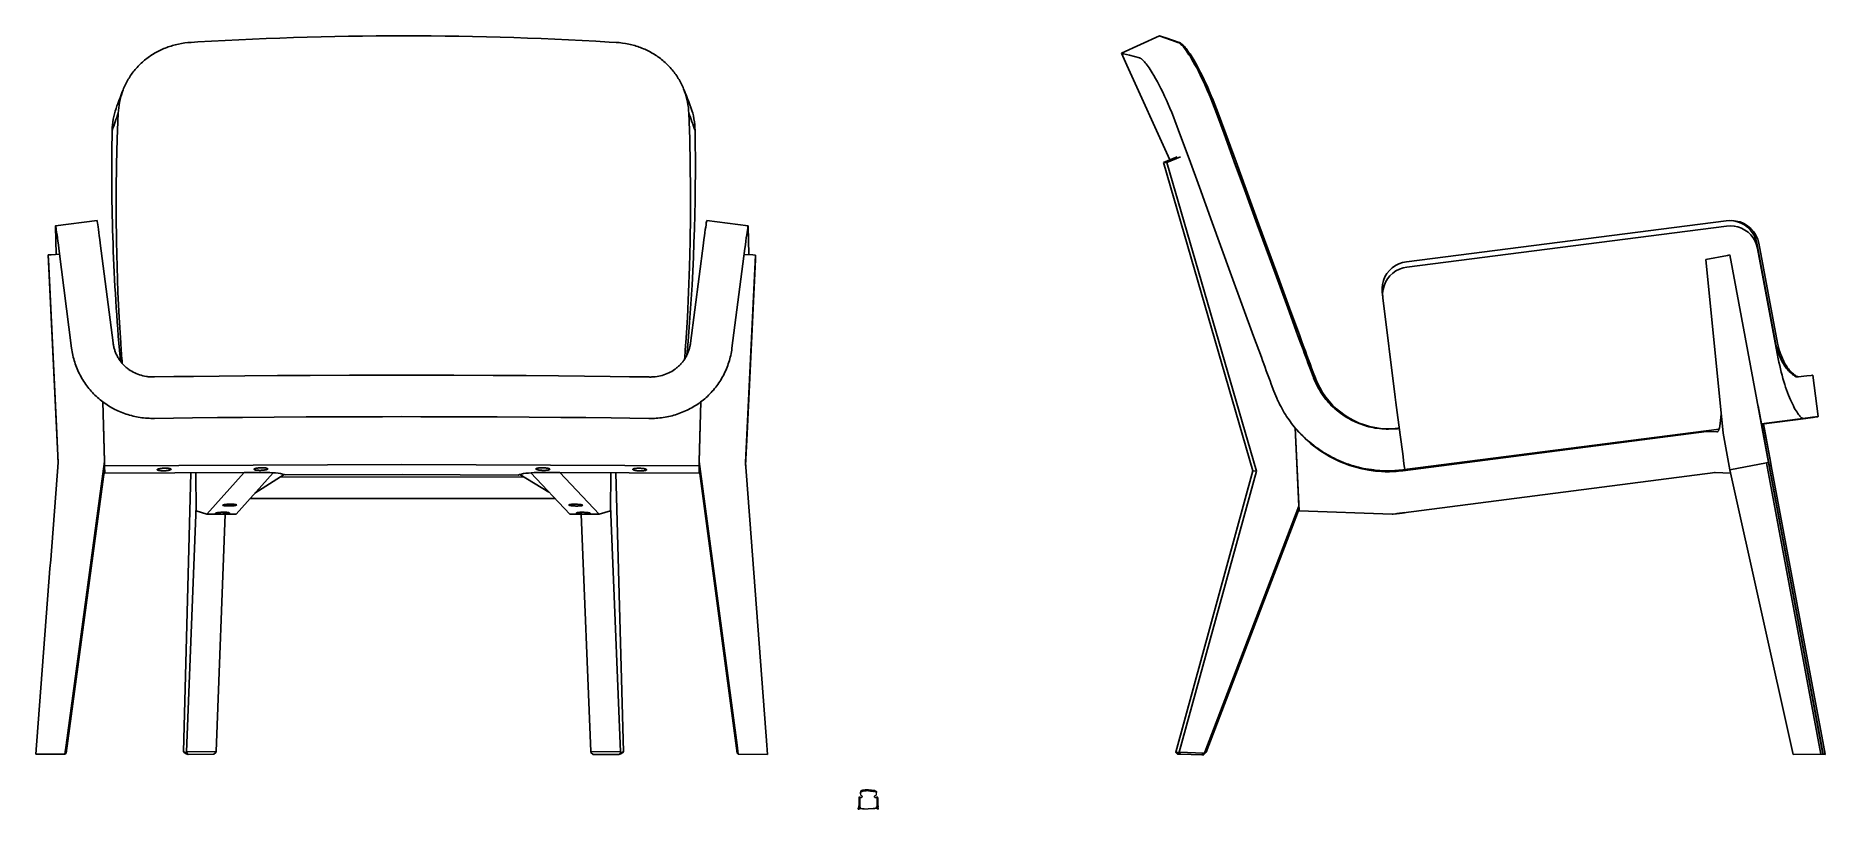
# Model space of a CAD drawing. Header units: inches. Extents: x 327481 to 195042051, y -335014 to 44773228.
# Drawn here: x 389792 to 391720, y -326672 to -325840 of the extents above; entities that cross this region are included whole.
import ezdxf

# ---------------------------------------------------------------- set-up
doc = ezdxf.new("R2010")
doc.units = ezdxf.units.IN
doc.header["$MEASUREMENT"] = 0
doc.layers.add('furniture', color=251, linetype='Continuous', lineweight=13)

# ---------------------------------------------------------------- blocks, each defined once
blk = doc.blocks.new('cafeplan')
at = {"color": 0, "ltscale": 60}
for p, q in [((389792, -327691), (389793, -327659)), ((389792, -327691), (389793, -327689)), ((389792, -327691), (389824, -327691)), ((389794, -327657), (389793, -327659)), ((389806, -327565), (389813, -327565)), ((389806, -327565), (389806, -327588)), ((389806, -327588), (389806, -327591)), ((389806, -327591), (389809, -327590)), ((389806, -327591), (389816, -327632)), ((389809, -327590), (389813, -327590)), ((389814, -327243), (389813, -327587)), ((389817, -327620), (389831, -327641)), ((389862, -327216), (389818, -327217)), ((389825, -327689), (389824, -327691)), ((389852, -327652), (389825, -327689)), ((389859, -327242), (389858, -327587)), ((389862, -327620), (389875, -327640)), ((389877, -327230), (389863, -327216)), ((389888, -327145), (389888, -327145)), ((389909, -327164), (389909, -327164)), ((389948, -327200), (389948, -327199)), ((389948, -327204), (389948, -327200)), ((390427, -327202), (390427, -327201)), ((390427, -327206), (390427, -327202)), ((390427, -327203), (390427, -327203)), ((390467, -327166), (390467, -327166)), ((390488, -327147), (390488, -327147)), ((390511, -327622), (390497, -327642)), ((390499, -327232), (390512, -327218)), ((390557, -327219), (390513, -327218)), ((390516, -327244), (390515, -327589)), ((390521, -327654), (390547, -327692)), ((390556, -327623), (390542, -327643)), ((390547, -327692), (390549, -327693)), ((390580, -327693), (390549, -327693)), ((390567, -327593), (390556, -327635)), ((390561, -327245), (390560, -327589)), ((390567, -327567), (390560, -327567)), ((390564, -327593), (390560, -327593)), ((390567, -327593), (390564, -327593)), ((390567, -327567), (390567, -327590)), ((390567, -327590), (390567, -327593)), ((390579, -327659), (390579, -327661)), ((390580, -327693), (390579, -327661)), ((390580, -327693), (390579, -327692))]:
    blk.add_line(p, q, dxfattribs=at)
for points in [[(389940, -326958), (389937, -326958), (389934, -326959), (389931, -326960), (389927, -326961), (389924, -326962), (389921, -326963), (389918, -326964), (389915, -326965), (389912, -326966), (389910, -326967), (389907, -326969), (389904, -326970), (389902, -326971), (389899, -326972), (389897, -326973), (389895, -326975), (389893, -326976), (389891, -326977), (389889, -326979), (389887, -326980), (389885, -326981), (389884, -326982), (389884, -326982), (389883, -326983), (389882, -326984), (389882, -326984), (389881, -326985), (389880, -326986), (389880, -326986), (389879, -326987), (389879, -326988), (389878, -326988), (389878, -326989), (389877, -326990), (389877, -326990), (389876, -326991), (389876, -326991), (389876, -326992), (389875, -326993), (389875, -326993), (389875, -326994), (389875, -326995), (389875, -326995), (389875, -326996), (389874, -326996), (389874, -326997)], [(389874, -326997), (389874, -327000), (389874, -327003), (389874, -327006), (389874, -327009), (389874, -327012), (389874, -327015), (389874, -327018), (389874, -327021), (389874, -327024), (389874, -327027), (389874, -327030), (389875, -327033), (389875, -327036), (389875, -327039)], [(389881, -327038), (389881, -327040), (389880, -327043), (389880, -327046), (389880, -327049), (389880, -327052), (389879, -327055), (389879, -327058), (389879, -327060), (389879, -327063), (389879, -327066), (389879, -327069), (389879, -327072), (389879, -327075), (389879, -327077), (389879, -327080), (389879, -327083), (389879, -327086), (389879, -327089), (389879, -327092), (389879, -327094)], [(389879, -327094), (389880, -327097), (389880, -327101), (389880, -327104), (389880, -327107), (389881, -327110), (389881, -327113), (389882, -327116), (389882, -327119), (389882, -327122), (389883, -327125), (389884, -327128)], [(389881, -327038), (389881, -327037), (389881, -327036), (389881, -327036), (389881, -327035), (389882, -327035), (389882, -327034), (389882, -327033), (389882, -327033), (389883, -327032), (389883, -327032), (389884, -327031), (389884, -327030), (389884, -327030), (389885, -327029), (389885, -327028), (389886, -327028), (389887, -327027), (389887, -327027), (389888, -327026), (389888, -327025), (389889, -327025), (389891, -327023), (389892, -327022), (389894, -327021), (389896, -327020), (389898, -327018), (389900, -327017), (389902, -327016), (389904, -327015), (389906, -327013), (389909, -327012), (389911, -327011), (389914, -327010), (389916, -327009), (389919, -327008), (389922, -327006), (389924, -327005), (389927, -327004), (389930, -327003), (389933, -327002), (389936, -327002), (389939, -327001), (389943, -327000), (389946, -326999)], [(390189, -326935), (390181, -326935), (390173, -326935), (390166, -326935), (390158, -326936), (390151, -326936), (390143, -326936), (390135, -326936), (390128, -326936), (390120, -326937), (390113, -326937), (390105, -326938), (390098, -326938), (390090, -326939), (390083, -326939), (390075, -326940), (390067, -326940), (390060, -326941), (390052, -326942), (390045, -326943), (390037, -326943), (390030, -326944), (390022, -326945), (390015, -326946), (390007, -326947), (390000, -326948), (389992, -326949), (389985, -326950), (389977, -326951), (389970, -326952), (389962, -326953), (389955, -326955)], [(390188, -326976), (390181, -326976), (390174, -326976), (390166, -326976), (390159, -326976), (390151, -326977), (390144, -326977), (390136, -326977), (390129, -326977), (390122, -326978), (390114, -326978), (390107, -326979), (390099, -326979), (390092, -326980), (390085, -326980), (390077, -326981), (390070, -326982), (390062, -326982), (390055, -326983), (390048, -326984), (390040, -326985), (390033, -326985), (390025, -326986), (390018, -326987), (390011, -326988), (390003, -326989), (389996, -326990), (389989, -326991), (389981, -326993), (389974, -326994), (389967, -326995), (389959, -326996)], [(390188, -326976), (390196, -326976), (390203, -326976), (390211, -326976), (390218, -326977), (390226, -326977), (390233, -326977), (390240, -326977), (390248, -326978), (390255, -326978), (390263, -326979), (390270, -326979), (390277, -326980), (390285, -326980), (390292, -326981), (390300, -326982), (390307, -326982), (390314, -326983), (390322, -326984), (390329, -326985), (390336, -326985), (390344, -326986), (390351, -326987), (390359, -326988), (390366, -326989), (390373, -326990), (390381, -326992), (390388, -326993), (390395, -326994), (390403, -326995), (390410, -326996), (390417, -326998)], [(390189, -326935), (390196, -326935), (390204, -326935), (390211, -326936), (390219, -326936), (390226, -326936), (390234, -326936), (390242, -326936), (390249, -326937), (390257, -326937), (390264, -326938), (390272, -326938), (390279, -326939), (390287, -326939), (390294, -326940), (390302, -326940), (390310, -326941), (390317, -326942), (390325, -326943), (390332, -326943), (390340, -326944), (390347, -326945), (390355, -326946), (390362, -326947), (390370, -326948), (390377, -326949), (390385, -326950), (390392, -326951), (390400, -326952), (390407, -326954), (390415, -326955), (390422, -326956)], [(390495, -327039), (390495, -327039), (390495, -327038), (390495, -327038), (390495, -327037), (390495, -327036), (390495, -327036), (390494, -327035), (390494, -327035), (390494, -327034), (390493, -327033), (390493, -327033), (390492, -327032), (390492, -327032), (390492, -327031), (390491, -327030), (390490, -327030), (390490, -327029), (390489, -327028), (390489, -327028), (390488, -327027), (390487, -327026), (390486, -327025), (390484, -327024), (390483, -327023), (390481, -327021), (390479, -327020), (390477, -327019), (390475, -327018), (390473, -327016), (390470, -327015), (390468, -327014), (390466, -327013), (390463, -327011), (390460, -327010), (390458, -327009), (390455, -327008), (390452, -327007), (390449, -327006), (390446, -327005), (390443, -327004), (390440, -327003), (390437, -327002), (390434, -327001), (390431, -327001)], [(390437, -326959), (390440, -326960), (390443, -326961), (390446, -326962), (390449, -326963), (390453, -326964), (390456, -326965), (390459, -326966), (390462, -326967), (390464, -326968), (390467, -326969), (390470, -326970), (390472, -326971), (390475, -326973), (390477, -326974), (390480, -326975), (390482, -326976), (390484, -326978), (390486, -326979), (390488, -326980), (390490, -326982), (390491, -326983), (390492, -326984), (390493, -326984), (390494, -326985), (390494, -326986), (390495, -326986), (390496, -326987), (390496, -326988), (390497, -326988), (390498, -326989), (390498, -326989), (390499, -326990), (390499, -326991), (390500, -326991), (390500, -326992), (390500, -326993), (390501, -326993), (390501, -326994), (390501, -326995), (390501, -326995), (390502, -326996), (390502, -326996), (390502, -326997), (390502, -326998), (390502, -326998), (390502, -326999)], [(390497, -327096), (390496, -327099), (390496, -327102), (390496, -327105), (390496, -327108), (390495, -327112), (390495, -327115), (390494, -327118), (390494, -327121), (390493, -327124), (390493, -327127), (390492, -327130)], [(390495, -327039), (390496, -327042), (390496, -327045), (390496, -327048), (390497, -327051), (390497, -327054), (390497, -327057), (390497, -327059), (390497, -327062), (390497, -327065), (390497, -327068), (390497, -327071), (390497, -327074), (390497, -327076), (390497, -327079), (390497, -327082), (390497, -327085), (390497, -327088), (390497, -327091), (390497, -327093), (390497, -327096)], [(390502, -326999), (390502, -327002), (390502, -327005), (390503, -327008), (390503, -327011), (390503, -327014), (390503, -327017), (390502, -327020), (390502, -327023), (390502, -327026), (390502, -327029), (390502, -327032), (390502, -327035), (390502, -327038), (390501, -327041)], [(389813, -327587), (389813, -327591), (389814, -327595), (389814, -327599), (389814, -327603), (389814, -327607), (389815, -327610), (389815, -327613), (389815, -327616), (389816, -327618), (389816, -327619), (389817, -327620)], [(389818, -327217), (389817, -327217), (389817, -327218), (389816, -327219), (389816, -327222), (389815, -327224), (389815, -327227), (389815, -327231), (389815, -327235), (389814, -327239), (389814, -327243)], [(389831, -327641), (389831, -327641), (389831, -327641), (389832, -327642), (389832, -327642), (389832, -327642), (389833, -327643), (389833, -327643), (389834, -327644), (389835, -327644), (389836, -327645), (389837, -327646), (389839, -327647), (389841, -327647), (389843, -327648), (389845, -327649), (389847, -327650), (389851, -327652), (389854, -327653), (389858, -327655), (389861, -327656), (389864, -327657), (389867, -327658), (389871, -327659), (389874, -327660), (389877, -327661), (389881, -327662), (389884, -327663), (389888, -327664), (389891, -327665), (389895, -327666), (389899, -327666), (389903, -327667), (389906, -327668), (389910, -327669), (389914, -327669), (389918, -327670), (389920, -327670)], [(389858, -327587), (389858, -327591), (389858, -327595), (389858, -327599), (389859, -327603), (389859, -327606), (389859, -327610), (389860, -327613), (389860, -327615), (389860, -327617), (389861, -327619), (389862, -327620)], [(389862, -327216), (389862, -327216), (389861, -327217), (389861, -327219), (389860, -327221), (389860, -327224), (389860, -327227), (389859, -327230), (389859, -327234), (389859, -327238), (389859, -327242)], [(389863, -327216), (389863, -327216), (389863, -327216), (389863, -327216), (389863, -327216), (389863, -327216), (389863, -327216), (389863, -327216), (389863, -327216), (389862, -327216)], [(389875, -327640), (389876, -327640), (389876, -327641), (389876, -327642), (389877, -327642), (389878, -327643), (389878, -327643), (389880, -327644), (389881, -327645), (389883, -327647), (389886, -327648), (389888, -327650), (389891, -327652), (389893, -327653), (389895, -327654), (389898, -327656), (389900, -327657), (389902, -327658), (389904, -327659), (389906, -327659), (389907, -327660), (389909, -327661), (389911, -327662), (389914, -327663), (389917, -327663), (389920, -327664)], [(389877, -327230), (389878, -327231), (389880, -327231), (389883, -327232), (389887, -327233), (389892, -327233), (389897, -327234), (389903, -327234), (389909, -327235), (389915, -327235)], [(389888, -327145), (389888, -327146), (389889, -327148), (389891, -327149), (389892, -327151), (389893, -327153), (389894, -327154), (389895, -327155), (389896, -327156), (389897, -327157), (389898, -327158), (389899, -327159), (389900, -327160), (389900, -327160), (389901, -327161), (389902, -327161), (389902, -327162), (389903, -327162), (389904, -327163), (389905, -327163), (389906, -327163), (389907, -327164), (389908, -327164), (389909, -327164)], [(389941, -327223), (389940, -327224), (389940, -327224), (389939, -327225), (389938, -327225), (389938, -327226), (389937, -327227), (389937, -327227), (389936, -327228), (389935, -327228), (389935, -327229), (389934, -327229), (389933, -327230), (389933, -327230), (389932, -327230), (389931, -327231), (389930, -327232), (389928, -327232), (389927, -327233), (389926, -327233), (389926, -327233), (389925, -327233), (389924, -327234), (389923, -327234), (389923, -327234), (389922, -327234), (389921, -327234), (389920, -327234), (389919, -327235), (389919, -327235), (389918, -327235), (389917, -327235), (389916, -327235), (389915, -327235)], [(389946, -327191), (389946, -327190), (389945, -327189), (389945, -327188), (389944, -327188), (389944, -327187), (389943, -327186), (389942, -327185), (389942, -327184), (389941, -327183), (389941, -327183), (389940, -327182), (389939, -327181), (389938, -327180), (389938, -327180), (389937, -327179), (389936, -327178), (389935, -327178), (389934, -327176), (389932, -327175), (389931, -327174), (389929, -327173), (389927, -327172), (389925, -327171), (389924, -327170), (389922, -327169), (389920, -327168), (389918, -327167), (389917, -327167)], [(389917, -327167), (389918, -327167), (389919, -327167), (389920, -327167), (389921, -327167), (389921, -327167), (389922, -327168), (389923, -327168), (389924, -327168), (389925, -327168), (389926, -327169), (389926, -327169), (389927, -327169), (389928, -327170), (389929, -327170), (389929, -327170), (389931, -327171), (389932, -327172), (389933, -327173), (389935, -327174), (389936, -327175), (389937, -327176), (389938, -327177), (389939, -327178), (389940, -327179), (389941, -327180), (389941, -327181), (389942, -327182), (389943, -327183), (389944, -327184), (389944, -327186), (389945, -327187), (389945, -327188), (389946, -327189), (389946, -327191), (389947, -327192), (389947, -327193), (389947, -327195), (389948, -327196), (389948, -327197), (389948, -327199), (389948, -327199)], [(389920, -327664), (389927, -327665), (389934, -327666), (389941, -327667), (389948, -327668), (389955, -327669), (389962, -327669), (389969, -327670), (389976, -327671), (389983, -327671), (389989, -327672), (389996, -327672), (390003, -327673), (390010, -327673), (390017, -327674), (390024, -327674), (390031, -327675), (390038, -327675), (390052, -327676), (390066, -327677), (390081, -327677), (390095, -327678), (390109, -327678), (390123, -327679), (390137, -327679), (390151, -327680), (390165, -327680), (390179, -327680), (390186, -327680)], [(389920, -327670), (389927, -327671), (389934, -327672), (389940, -327673), (389947, -327673), (389954, -327674), (389961, -327675), (389967, -327676), (389974, -327676), (389981, -327677), (389988, -327677), (389994, -327678), (390001, -327678), (390008, -327679), (390015, -327679), (390021, -327680), (390028, -327680), (390042, -327681), (390056, -327682), (390069, -327682), (390083, -327683), (390097, -327684), (390111, -327684), (390124, -327685), (390138, -327685), (390152, -327685), (390166, -327686), (390179, -327686), (390186, -327686)], [(389928, -327234), (389928, -327234), (389927, -327234), (389926, -327234), (389926, -327234), (389925, -327235), (389924, -327235), (389924, -327235), (389922, -327235), (389921, -327235)], [(389941, -327223), (389940, -327224), (389940, -327225), (389939, -327226), (389939, -327227), (389938, -327228), (389937, -327228), (389937, -327229), (389936, -327230), (389935, -327231), (389934, -327231), (389933, -327232), (389932, -327232), (389931, -327233), (389931, -327233)], [(389941, -327223), (389941, -327222), (389942, -327221), (389943, -327220), (389944, -327218), (389945, -327217), (389945, -327216), (389946, -327214), (389946, -327213), (389947, -327212), (389947, -327211), (389947, -327209), (389948, -327208), (389948, -327207), (389948, -327205), (389948, -327204), (389948, -327203), (389948, -327202)], [(389946, -327191), (389946, -327192), (389946, -327192), (389947, -327193), (389947, -327194), (389947, -327194)], [(390453, -327666), (390446, -327667), (390439, -327668), (390432, -327669), (390425, -327669), (390418, -327670), (390411, -327671), (390404, -327671), (390397, -327672), (390390, -327672), (390383, -327673), (390376, -327673), (390369, -327674), (390362, -327674), (390355, -327675), (390348, -327675), (390341, -327676), (390334, -327676), (390320, -327677), (390306, -327677), (390292, -327678), (390278, -327678), (390264, -327679), (390250, -327679), (390235, -327679), (390221, -327680), (390207, -327680), (390193, -327680), (390186, -327680)], [(390453, -327672), (390446, -327673), (390439, -327673), (390432, -327674), (390425, -327675), (390418, -327676), (390412, -327676), (390405, -327677), (390398, -327677), (390391, -327678), (390385, -327679), (390378, -327679), (390371, -327680), (390365, -327680), (390358, -327680), (390351, -327681), (390344, -327681), (390330, -327682), (390317, -327683), (390303, -327683), (390289, -327684), (390275, -327684), (390262, -327685), (390248, -327685), (390234, -327685), (390220, -327685), (390207, -327686), (390193, -327686), (390186, -327686)], [(390459, -327169), (390458, -327169), (390457, -327169), (390456, -327169), (390455, -327169), (390454, -327169), (390453, -327169), (390452, -327169), (390451, -327170), (390451, -327170), (390450, -327170), (390449, -327171), (390448, -327171), (390448, -327171), (390447, -327172), (390446, -327172), (390445, -327173), (390443, -327173), (390442, -327174), (390441, -327175), (390440, -327176), (390439, -327177), (390438, -327178), (390437, -327179), (390436, -327180), (390435, -327181), (390434, -327182), (390433, -327184), (390433, -327185), (390432, -327186), (390431, -327187), (390431, -327188), (390430, -327190), (390430, -327191), (390429, -327192), (390429, -327193), (390428, -327195), (390428, -327196), (390428, -327197), (390428, -327199), (390427, -327200), (390427, -327201)], [(390435, -327225), (390434, -327223), (390433, -327222), (390432, -327221), (390431, -327220), (390431, -327219), (390430, -327217), (390430, -327216), (390429, -327215), (390429, -327213), (390428, -327212), (390428, -327211), (390428, -327209), (390428, -327208), (390427, -327207), (390427, -327205), (390427, -327204), (390427, -327203)], [(390429, -327193), (390430, -327192), (390430, -327191), (390431, -327190), (390431, -327189), (390432, -327188), (390432, -327187), (390433, -327187), (390434, -327186), (390434, -327185), (390435, -327184), (390436, -327183), (390436, -327183), (390437, -327182), (390438, -327181), (390438, -327181), (390439, -327180), (390440, -327179), (390442, -327178), (390443, -327177), (390445, -327176), (390447, -327174), (390448, -327173), (390450, -327172), (390452, -327171), (390454, -327171), (390456, -327170), (390458, -327169), (390459, -327169)], [(390429, -327193), (390429, -327193), (390429, -327194), (390429, -327195), (390429, -327195), (390429, -327195)], [(390435, -327225), (390435, -327226), (390435, -327227), (390436, -327227), (390437, -327228), (390437, -327229), (390438, -327230), (390439, -327231), (390439, -327231), (390440, -327232), (390441, -327233), (390442, -327233), (390443, -327234), (390444, -327234), (390444, -327234)], [(390435, -327225), (390435, -327225), (390436, -327226), (390436, -327226), (390437, -327227), (390437, -327228), (390438, -327228), (390439, -327229), (390439, -327229), (390440, -327230), (390441, -327230), (390441, -327231), (390442, -327231), (390443, -327232), (390443, -327232), (390444, -327232), (390446, -327233), (390447, -327234), (390448, -327234), (390449, -327234), (390449, -327235), (390450, -327235), (390451, -327235), (390452, -327235), (390453, -327236), (390453, -327236), (390454, -327236), (390455, -327236), (390456, -327236), (390457, -327236), (390457, -327236), (390458, -327236), (390459, -327236), (390460, -327236)], [(390447, -327235), (390447, -327236), (390448, -327236), (390449, -327236), (390449, -327236), (390450, -327236), (390451, -327236), (390451, -327236), (390453, -327236), (390454, -327236)], [(390497, -327642), (390497, -327642), (390497, -327643), (390496, -327643), (390496, -327644), (390495, -327645), (390494, -327645), (390493, -327646), (390492, -327647), (390489, -327649), (390487, -327650), (390484, -327652), (390482, -327654), (390479, -327655), (390477, -327656), (390475, -327658), (390472, -327659), (390470, -327660), (390469, -327660), (390467, -327661), (390465, -327662), (390463, -327663), (390461, -327663), (390458, -327664), (390456, -327665), (390453, -327666)], [(390542, -327643), (390542, -327643), (390541, -327643), (390541, -327644), (390541, -327644), (390540, -327645), (390540, -327645), (390539, -327645), (390539, -327646), (390538, -327646), (390537, -327647), (390535, -327648), (390534, -327649), (390532, -327650), (390530, -327650), (390528, -327651), (390526, -327652), (390522, -327654), (390518, -327655), (390514, -327657), (390511, -327658), (390508, -327659), (390505, -327660), (390502, -327661), (390499, -327662), (390495, -327663), (390492, -327664), (390488, -327665), (390485, -327666), (390481, -327667), (390477, -327667), (390474, -327668), (390470, -327669), (390466, -327670), (390462, -327670), (390458, -327671), (390455, -327671), (390453, -327672)], [(390460, -327236), (390466, -327236), (390472, -327236), (390478, -327236), (390483, -327235), (390488, -327235), (390492, -327234), (390495, -327233), (390497, -327232), (390499, -327232)], [(390488, -327147), (390487, -327148), (390486, -327149), (390485, -327151), (390484, -327153), (390483, -327154), (390482, -327156), (390481, -327157), (390480, -327158), (390479, -327159), (390478, -327160), (390477, -327161), (390476, -327161), (390475, -327162), (390475, -327162), (390474, -327163), (390473, -327163), (390472, -327164), (390472, -327164), (390471, -327165), (390470, -327165), (390469, -327165), (390468, -327166), (390467, -327166)], [(390511, -327622), (390512, -327621), (390512, -327619), (390513, -327617), (390513, -327615), (390514, -327612), (390514, -327608), (390514, -327605), (390515, -327601), (390515, -327597), (390515, -327593), (390515, -327589)], [(390513, -327218), (390513, -327218), (390513, -327218), (390513, -327218), (390513, -327218), (390513, -327218), (390512, -327218), (390512, -327218), (390512, -327218), (390512, -327218)], [(390516, -327244), (390516, -327240), (390516, -327236), (390516, -327232), (390515, -327229), (390515, -327226), (390515, -327223), (390514, -327221), (390514, -327219), (390513, -327218), (390513, -327218)], [(390556, -327623), (390556, -327622), (390557, -327620), (390557, -327618), (390558, -327616), (390558, -327613), (390559, -327609), (390559, -327606), (390559, -327602), (390559, -327598), (390560, -327594), (390560, -327589)], [(390561, -327245), (390561, -327241), (390561, -327237), (390560, -327233), (390560, -327230), (390560, -327226), (390559, -327224), (390559, -327222), (390558, -327220), (390558, -327219), (390557, -327219)]]:
    blk.add_lwpolyline(points, dxfattribs=at)
for centre, radius, start, end in [((387164, -327276), 2722, 3.83674, 5.0032), ((389990, -327169), 217, 99.36625, 103.24625), ((389996, -327209), 216, 99.82268, 103.53344), ((390379, -327211), 216, 76.11781, 79.82909), ((390385, -327170), 217, 76.40505, 80.28556), ((393211, -327295), 2722, 174.64062, 175.80783), ((252723, -271246), 148236, 337.61994, 337.64325), ((251902, -270911), 149123, 337.61997, 337.64357), ((230637, -273195), 168217, 341.10973, 341.12687), ((390154, -327079), 275, 190.30612, 193.17635), ((389917, -327131), 32.4, 198.87328, 202.67258), ((389909, -327133), 24.8, 206.11582, 208.89609), ((389893, -327231), 68.4, 69.24796, 76.53896), ((389922, -326882), 353, 268.87298, 269.81276), ((389923, -327216), 18.3, 287.22713, 295.86278), ((389922, -327201), 25.7, 3.91049, 22.92289), ((389803, -327216), 145, 4.2192, 8.72326), ((389913, -327202), 35.4, 359.9955, 3.97368), ((390453, -327203), 25.6, 156.79082, 175.7382), ((390572, -327218), 145, 170.96375, 175.40397), ((390463, -327204), 35.5, 175.67468, 179.55432), ((390452, -327218), 18.3, 243.78943, 252.42488), ((390455, -326883), 353, 269.83911, 270.77886), ((390482, -327233), 68.4, 103.11229, 110.40253), ((390466, -327135), 24.8, 330.73397, 333.51145), ((390222, -327079), 275, 346.44152, 349.31071), ((390459, -327133), 32.5, 336.95347, 340.74676), ((528693, -271973), 148929, 201.94701, 201.97062), ((527866, -272304), 148038, 201.94732, 201.97064), ((549872, -274396), 167963, 198.47131, 198.48844)]:
    blk.add_arc(centre, radius, start, end, dxfattribs=at)

msp = doc.modelspace()

# ---------------------------------------------------------------- linework, layer by layer
at = {"color": 0, "ltscale": 60}
for p, q in [((390961.429, -325858.556), (391002.378, -325839.895)), ((391002.378, -325839.895), (391002.383, -325839.894)), ((391002.378, -325839.896), (391002.378, -325839.895)), ((390967.351, -325871.553), (390961.427, -325858.553)), ((391013.737, -325973.348), (390967.351, -325871.553)), ((391021.598, -325970.15), (391006.86, -325976.146)), ((391006.86, -325976.146), (391010.55, -325976.287)), ((391006.86, -325976.146), (391103.215, -326308.085)), ((391025.288, -325970.291), (391010.55, -325976.287)), ((391010.55, -325976.287), (391106.904, -326308.227)), ((389814.12, -326075.198), (389813.398, -326044.604)), ((389858.059, -326038.726), (389813.417, -326044.36)), ((390559.554, -326044.447), (390514.917, -326038.803)), ((390560.32, -326075.373), (390559.595, -326044.691)), ((391268.498, -326083.053), (391612.81, -326038.971)), ((391269.084, -326088.686), (391613.396, -326044.604)), ((389861.512, -326063.017), (389875.33, -326170.433)), ((390511.279, -326063.093), (390497.314, -326170.505)), ((391646.095, -326063.017), (391666.17, -326170.433)), ((391648.069, -326063.093), (391668.059, -326170.505)), ((389805.531, -326075.711), (389808.526, -326075.532)), ((389805.545, -326076.153), (389805.531, -326075.711)), ((389805.531, -326075.711), (389816.19, -326299.128)), ((389805.685, -326080.495), (389805.545, -326076.153)), ((389814.568, -326267.651), (389805.685, -326080.495)), ((389808.526, -326075.532), (389817.955, -326074.969)), ((389816.869, -326068.65), (389830.687, -326176.066)), ((390555.916, -326068.737), (390541.951, -326176.149)), ((390564.44, -326075.62), (390555.011, -326075.055)), ((390567.434, -326075.8), (390556.469, -326299.215)), ((390558.397, -326267.738), (390567.435, -326080.583)), ((390567.434, -326075.8), (390564.44, -326075.62)), ((390567.434, -326080.584), (390567.434, -326075.8)), ((391609.558, -326267.651), (391591.156, -326080.495)), ((391591.157, -326080.495), (391614.348, -326076.153)), ((391614.348, -326076.153), (391616.712, -326075.711)), ((391616.712, -326075.711), (391658.604, -326299.128)), ((391646.682, -326068.65), (391666.756, -326176.066)), ((391242.45, -326115.677), (391243.036, -326121.31)), ((391256.515, -326228.715), (391243.107, -326121.932)), ((391167.93, -326206.562), (391165.139, -326199.064)), ((391125.758, -326222.261), (391122.961, -326214.749)), ((391172.448, -326213.079), (391169.762, -326206.633)), ((391171.13, -326214.153), (391171.005, -326213.887)), ((391711.975, -326249.719), (391706.261, -326205.083)), ((389866.045, -326297.812), (389864.371, -326233.907)), ((390506.615, -326297.887), (390508.382, -326233.81)), ((391130.221, -326232.902), (391130.046, -326232.526)), ((391658.658, -326297.812), (391647.432, -326237.898)), ((389866.038, -326297.812), (389865.008, -326258.509)), ((390506.622, -326297.887), (390507.706, -326258.584)), ((391190.498, -326240.413), (391190.499, -326240.414)), ((391651.085, -326257.398), (391696.258, -326251.601)), ((391651.107, -326257.512), (391711.975, -326249.719)), ((391651.134, -326257.66), (391698.862, -326251.533)), ((391651.135, -326257.662), (391697.877, -326251.663)), ((391658.658, -326297.812), (391651.294, -326258.509)), ((391653, -326257.269), (391652.979, -326257.155)), ((391653, -326257.269), (391652.979, -326257.155)), ((391653.246, -326258.584), (391653.028, -326257.416)), ((391660.604, -326297.887), (391653.028, -326257.419)), ((391660.604, -326297.887), (391653.246, -326258.584)), ((389816.116, -326300.099), (389814.568, -326267.651)), ((390556.701, -326302.29), (390558.397, -326267.738)), ((391148.641, -326261.741), (391152.952, -326350.898)), ((391148.641, -326261.741), (391148.691, -326261.742)), ((391148.641, -326261.741), (391152.716, -326346.012)), ((391159.945, -326273.451), (391159.946, -326273.451)), ((391259.835, -326262.236), (391260.589, -326262.143)), ((391259.952, -326262.24), (391260.837, -326262.119)), ((391580.942, -326266.541), (391261.613, -326307.78)), ((391591.909, -326265.627), (391264.611, -326307.895)), ((391266.798, -326306.716), (391605.247, -326263.281)), ((391491.391, -326277.941), (391495.005, -326277.478)), ((391495.005, -326277.478), (391496.268, -326277.316)), ((391591.909, -326265.627), (391589.484, -326265.534)), ((391591.922, -326265.696), (391602.899, -326266.078)), ((391603.4, -326265.983), (391602.899, -326266.078)), ((391616.924, -326306.932), (391609.558, -326267.651)), ((391267.185, -326306.948), (391416.108, -326287.828)), ((389866.159, -326306.576), (389824.663, -326611.679)), ((389866.038, -326297.812), (389824.83, -326603.256)), ((389866.045, -326297.812), (389866.042, -326302.724)), ((389866.042, -326302.724), (390186.443, -326301.296)), ((389866.049, -326303.166), (389866.042, -326302.724)), ((389866.049, -326303.166), (389866.286, -326310.527)), ((390017.294, -326309.906), (389866.286, -326310.527)), ((389959.113, -326310.146), (389951.306, -326610.27)), ((389964.289, -326310.125), (389964.7, -326350.898)), ((389976.339, -326354.741), (390016.432, -326309.912)), ((390047.879, -326310.148), (390007.887, -326354.601)), ((390016.432, -326309.912), (390037.329, -326309.819)), ((390017.294, -326309.906), (390037.311, -326309.817)), ((390059.679, -326311.906), (390028.116, -326332.115)), ((390037.329, -326309.819), (390038.615, -326309.817)), ((390055.402, -326314.645), (390318.05, -326314.675)), ((390186.614, -326311.932), (390061.431, -326312.49)), ((390506.611, -326302.798), (390186.443, -326301.296)), ((390186.614, -326311.932), (390311.706, -326312.519)), ((390313.514, -326311.914), (390344.885, -326331.008)), ((390325.176, -326310.18), (390367.249, -326354.642)), ((390334.416, -326309.851), (390335.701, -326309.854)), ((390356.583, -326309.952), (390335.701, -326309.854)), ((390355.722, -326309.946), (390335.719, -326309.852)), ((390355.722, -326309.946), (390506.618, -326310.602)), ((390398.774, -326354.79), (390356.583, -326309.952)), ((390411.454, -326310.188), (390411.022, -326350.95)), ((390416.902, -326310.212), (390425.117, -326610.325)), ((390506.615, -326297.887), (390506.611, -326302.798)), ((390506.618, -326303.241), (390506.611, -326302.798)), ((390506.622, -326298.329), (390506.615, -326297.887)), ((390506.618, -326303.241), (390506.618, -326310.602)), ((390506.622, -326305.69), (390506.618, -326310.602)), ((390506.622, -326297.887), (390506.622, -326305.69)), ((390506.622, -326297.887), (390547.411, -326603.34)), ((390506.622, -326298.329), (390506.622, -326305.69)), ((390506.622, -326305.69), (390547.762, -326611.764)), ((391103.215, -326308.085), (391020.095, -326610.707)), ((391106.904, -326308.227), (391023.784, -326610.849)), ((391103.215, -326308.085), (391106.904, -326308.227)), ((391254.363, -326354.79), (391601.241, -326309.952)), ((391261.613, -326307.78), (391264.611, -326307.895)), ((391264.533, -326307.022), (391265.681, -326306.873)), ((391266.093, -326307.082), (391267.257, -326306.934)), ((391269.306, -326306.394), (391314.01, -326300.671)), ((391314.015, -326300.709), (391317.629, -326300.245)), ((391315.156, -326300.753), (391316.433, -326300.591)), ((391317.629, -326300.245), (391318.892, -326300.083)), ((391318.757, -326300.288), (391320.033, -326300.127)), ((391601.135, -326309.946), (391600.207, -326309.91)), ((391601.241, -326309.952), (391600.207, -326309.912)), ((391601.135, -326309.946), (391617.726, -326310.527)), ((391616.924, -326306.932), (391656.24, -326299.571)), ((391685.225, -326613.142), (391616.924, -326306.932)), ((391656.24, -326299.571), (391658.604, -326299.128)), ((391714.793, -326613.103), (391656.24, -326299.571)), ((391715.399, -326603.248), (391658.604, -326299.128)), ((391658.658, -326297.812), (391659.594, -326302.724)), ((391658.658, -326297.812), (391715.593, -326603.256)), ((391659.574, -326302.727), (391659.594, -326302.724)), ((391661.54, -326302.798), (391659.591, -326302.723)), ((391659.653, -326303.152), (391661.54, -326302.798)), ((391660.604, -326297.887), (391661.54, -326302.798)), ((391661.524, -326302.801), (391717.789, -326603.34)), ((389964.651, -326346.012), (389954.518, -326610.298)), ((389976.339, -326354.741), (389964.7, -326350.898)), ((389976.339, -326354.741), (390007.887, -326354.601)), ((389996.087, -326354.653), (389986.304, -326610.157)), ((390023.092, -326337.699), (390351.252, -326337.737)), ((390398.774, -326354.79), (390367.249, -326354.642)), ((390379.679, -326354.701), (390389.974, -326610.204)), ((390398.774, -326354.79), (390411.022, -326350.95)), ((390411.074, -326346.064), (390421.737, -326610.353)), ((391152.716, -326346.012), (391051.449, -326610.878)), ((391152.24, -326350.871), (391052.869, -326610.932)), ((391152.952, -326350.898), (391150.882, -326350.819)), ((391253.08, -326354.741), (391152.952, -326350.898)), ((391254.363, -326354.79), (391253.079, -326354.741)), ((389792.064, -326613.05), (389792.818, -326603.248)), ((389824.83, -326603.256), (389823.516, -326613.001)), ((390547.411, -326603.34), (390548.713, -326613.086)), ((390580.165, -326613.142), (390579.425, -326603.34)), ((391717.23, -326613.05), (391715.399, -326603.248)), ((391715.593, -326603.256), (391717.41, -326613.001)), ((391717.789, -326603.34), (391719.613, -326613.086)), ((389792.064, -326613.05), (389823.516, -326613.001)), ((389824.663, -326611.68), (389823.516, -326613.001)), ((389954.399, -326611.291), (389951.306, -326610.27)), ((389951.669, -326610.64), (389951.306, -326610.27)), ((389953.471, -326612.318), (389951.669, -326610.64)), ((389956.154, -326613.204), (389953.471, -326612.318)), ((389954.518, -326610.298), (389954.399, -326611.291)), ((389956.154, -326613.204), (389954.399, -326611.291)), ((389954.518, -326610.298), (389986.304, -326610.157)), ((389956.154, -326613.204), (389983.967, -326613.08)), ((389983.967, -326613.08), (389986.185, -326611.149)), ((389986.304, -326610.157), (389986.185, -326611.149)), ((390389.974, -326610.204), (390390.099, -326611.196)), ((390421.737, -326610.353), (390389.974, -326610.204)), ((390392.327, -326613.128), (390390.099, -326611.196)), ((390420.12, -326613.258), (390392.327, -326613.128)), ((390420.12, -326613.258), (390421.862, -326611.345)), ((390420.12, -326613.258), (390422.945, -326612.373)), ((390421.737, -326610.353), (390421.862, -326611.345)), ((390421.862, -326611.345), (390425.117, -326610.325)), ((390422.945, -326612.373), (390424.755, -326610.695)), ((390424.755, -326610.695), (390425.117, -326610.325)), ((390547.762, -326611.764), (390548.713, -326613.086)), ((390580.165, -326613.142), (390548.713, -326613.086)), ((391020.095, -326610.707), (391020.037, -326611.081)), ((391020.037, -326611.081), (391023.641, -326611.219)), ((391021.775, -326612.773), (391020.037, -326611.081)), ((391021.775, -326612.773), (391025.004, -326612.897)), ((391023.641, -326611.219), (391023.784, -326610.849)), ((391025.004, -326612.897), (391023.641, -326611.219)), ((391050.385, -326611.87), (391023.784, -326610.849)), ((391048.092, -326613.783), (391025.004, -326612.897)), ((391048.092, -326613.783), (391050.385, -326611.87)), ((391049.502, -326613.837), (391048.092, -326613.783)), ((391049.502, -326613.837), (391051.805, -326611.924)), ((391051.449, -326610.878), (391050.385, -326611.87)), ((391052.869, -326610.932), (391051.448, -326610.878)), ((391052.869, -326610.932), (391051.805, -326611.924)), ((391717.23, -326613.096), (391685.225, -326613.188)), ((391717.23, -326613.05), (391717.41, -326613.001)), ((391719.624, -326613.142), (391717.246, -326613.045)), ((391717.409, -326612.995), (391719.613, -326613.086)), ((391719.624, -326613.142), (391719.613, -326613.086))]:
    msp.add_line(p, q, dxfattribs=at)
for points in [[(389886.092, -325898.105), (389886.682, -325896.627), (389887.303, -325895.161), (389887.953, -325893.708), (389888.634, -325892.269), (389889.344, -325890.844), (389890.084, -325889.433), (389890.853, -325888.038), (389891.65, -325886.658), (389892.476, -325885.295), (389893.33, -325883.949), (389894.212, -325882.62), (389895.122, -325881.309), (389896.059, -325880.016), (389897.023, -325878.743), (389898.013, -325877.488), (389899.03, -325876.254), (389900.072, -325875.04), (389901.139, -325873.847), (389902.231, -325872.676), (389903.348, -325871.526), (389904.489, -325870.398), (389905.653, -325869.292), (389906.841, -325868.21), (389908.051, -325867.151), (389909.283, -325866.116), (389910.537, -325865.105), (389911.812, -325864.119), (389913.108, -325863.157), (389914.424, -325862.221), (389915.759, -325861.31), (389917.114, -325860.424), (389918.487, -325859.565), (389919.878, -325858.732), (389921.287, -325857.925), (389922.712, -325857.146), (389924.154, -325856.393), (389925.612, -325855.668), (389927.085, -325854.97), (389928.573, -325854.299), (389930.075, -325853.657), (389931.591, -325853.042), (389933.119, -325852.455), (389934.66, -325851.897), (389936.212, -325851.367), (389937.776, -325850.866), (389939.351, -325850.393), (389940.935, -325849.949), (389942.529, -325849.533), (389944.132, -325849.147), (389945.743, -325848.789)], [(390188.38, -325839.894), (390173.527, -325839.923), (390158.675, -325840.01), (390143.828, -325840.158), (390128.988, -325840.366), (390114.157, -325840.632), (390099.336, -325840.958), (390084.529, -325841.343), (390069.737, -325841.786), (390054.963, -325842.288), (390040.207, -325842.847), (390025.473, -325843.463), (390010.761, -325844.136), (389996.073, -325844.865), (389981.41, -325845.65), (389966.774, -325846.489), (389959.465, -325846.929)], [(390188.38, -325839.894), (390203.233, -325839.926), (390218.083, -325840.017), (390232.927, -325840.169), (390247.763, -325840.379), (390262.59, -325840.65), (390277.404, -325840.979), (390292.204, -325841.367), (390306.988, -325841.814), (390321.753, -325842.319), (390336.499, -325842.881), (390351.222, -325843.501), (390365.922, -325844.177), (390380.596, -325844.91), (390395.245, -325845.698), (390409.867, -325846.541), (390417.167, -325846.982)], [(390489.904, -325897.076), (390489.293, -325895.6), (390488.65, -325894.136), (390487.978, -325892.685), (390487.275, -325891.249), (390486.543, -325889.827), (390485.781, -325888.421), (390484.99, -325887.03), (390484.17, -325885.656), (390483.322, -325884.299), (390482.445, -325882.959), (390481.54, -325881.637), (390480.608, -325880.334), (390479.648, -325879.05), (390478.662, -325877.785), (390477.649, -325876.54), (390476.61, -325875.316), (390475.546, -325874.113), (390474.456, -325872.931), (390473.341, -325871.772), (390472.203, -325870.634), (390471.04, -325869.519), (390469.853, -325868.428), (390468.644, -325867.36), (390467.412, -325866.316), (390466.158, -325865.296), (390464.883, -325864.301), (390463.587, -325863.331), (390462.27, -325862.387), (390460.933, -325861.468), (390459.577, -325860.575), (390458.202, -325859.708), (390456.809, -325858.868), (390455.398, -325858.054), (390453.97, -325857.268), (390452.525, -325856.509), (390451.064, -325855.778), (390449.587, -325855.074), (390448.096, -325854.398), (390446.59, -325853.75), (390445.071, -325853.13), (390443.538, -325852.539), (390441.992, -325851.976), (390440.435, -325851.442), (390438.866, -325850.937), (390437.287, -325850.461), (390435.697, -325850.013), (390434.097, -325849.595), (390432.488, -325849.206), (390430.871, -325848.846)], [(391002.378, -325839.896), (391002.38, -325839.899), (391002.386, -325839.903), (391002.477, -325839.943), (391003.529, -325840.329), (391006.287, -325841.295), (391016.474, -325844.839), (391022.421, -325846.929)], [(391002.383, -325839.894), (391002.428, -325839.903), (391003.055, -325840.086), (391004.84, -325840.65), (391009.169, -325842.059), (391016.61, -325844.537), (391023.812, -325846.982)], [(391025.258, -325848.789), (391024.904, -325848.485), (391024.559, -325848.204), (391024.224, -325847.948), (391023.898, -325847.716), (391023.582, -325847.509), (391023.276, -325847.327), (391022.981, -325847.169), (391022.696, -325847.037), (391022.421, -325846.929)], [(391026.732, -325848.846), (391026.369, -325848.541), (391026.015, -325848.26), (391025.67, -325848.004), (391025.335, -325847.771), (391025.01, -325847.564), (391024.695, -325847.381), (391024.39, -325847.223), (391024.096, -325847.09), (391023.812, -325846.982)], [(391063.756, -325923.013), (391061.384, -325916.745), (391059.568, -325912.087), (391057.723, -325907.484), (391055.855, -325902.952), (391053.968, -325898.506), (391052.069, -325894.161), (391050.162, -325889.933), (391048.253, -325885.836), (391046.35, -325881.885), (391044.458, -325878.093), (391042.584, -325874.474), (391040.736, -325871.038), (391038.921, -325867.798), (391037.147, -325864.763), (391035.419, -325861.944), (391034.298, -325860.188), (391033.204, -325858.533), (391032.138, -325856.982), (391031.102, -325855.536), (391030.1, -325854.196), (391029.132, -325852.965), (391028.201, -325851.843), (391027.309, -325850.831), (391026.457, -325849.93), (391025.647, -325849.141), (391025.258, -325848.789)], [(391065.623, -325923.085), (391063.848, -325918.379), (391062.038, -325913.706), (391060.196, -325909.083), (391058.329, -325904.525), (391056.439, -325900.048), (391054.533, -325895.667), (391052.616, -325891.398), (391050.693, -325887.255), (391048.772, -325883.254), (391046.859, -325879.407), (391044.96, -325875.728), (391043.084, -325872.229), (391041.236, -325868.921), (391039.426, -325865.816), (391037.659, -325862.923), (391036.509, -325861.117), (391035.385, -325859.41), (391034.287, -325857.807), (391033.219, -325856.307), (391032.183, -325854.913), (391031.179, -325853.627), (391030.212, -325852.45), (391029.281, -325851.382), (391028.39, -325850.425), (391027.539, -325849.579), (391026.732, -325848.846)], [(390961.429, -325858.557), (390961.997, -325858.72), (390963.669, -325859.156), (390970.241, -325860.836), (390980.85, -325863.568)], [(390983.735, -325865.306), (390983.371, -325865.005), (390983.018, -325864.73), (390982.675, -325864.483), (390982.342, -325864.262), (390982.021, -325864.068), (390981.711, -325863.902), (390981.412, -325863.763), (390981.125, -325863.652), (390980.85, -325863.568)], [(390983.735, -325865.306), (390984.542, -325866.034), (390985.394, -325866.882), (390986.29, -325867.849), (390987.227, -325868.935), (390988.204, -325870.137), (390989.218, -325871.454), (390990.267, -325872.885), (390991.348, -325874.426), (390992.46, -325876.077), (390993.599, -325877.834), (390994.765, -325879.696), (390996.556, -325882.677), (390998.392, -325885.877), (391000.265, -325889.285), (391002.167, -325892.889), (391004.091, -325896.677), (391006.031, -325900.637), (391007.979, -325904.755), (391009.928, -325909.017), (391011.874, -325913.41), (391013.809, -325917.918), (391015.729, -325922.526), (391017.628, -325927.22), (391019.502, -325931.982), (391021.346, -325936.797), (391023.157, -325941.648)], [(389886.092, -325898.106), (389885.118, -325900.761), (389884.241, -325903.452), (389883.462, -325906.176), (389882.781, -325908.928), (389882.2, -325911.707), (389881.72, -325914.508), (389881.34, -325917.329), (389881.061, -325920.165), (389880.884, -325923.013)], [(390495.478, -325923.085), (390495.298, -325920.104), (390495.007, -325917.138), (390494.604, -325914.188), (390494.092, -325911.26), (390493.47, -325908.358), (390492.739, -325905.484), (390491.9, -325902.644), (390490.955, -325899.84), (390489.904, -325897.076)], [(389879.506, -325915.239), (389878.495, -325918.054), (389877.593, -325920.907), (389876.799, -325923.796), (389876.117, -325926.716), (389875.546, -325929.663), (389875.087, -325932.635), (389874.742, -325935.625), (389874.51, -325938.631), (389874.391, -325941.648)], [(389880.884, -325923.013), (389879.826, -325950.761), (389879.105, -325978.446), (389878.723, -326006.064), (389878.68, -326033.61), (389878.975, -326061.082), (389879.608, -326088.476), (389880.579, -326115.788), (389881.888, -326143.015), (389883.536, -326170.154)], [(390492.218, -326170.225), (390493.932, -326143.097), (390495.308, -326115.878), (390496.346, -326088.571), (390497.046, -326061.18), (390497.409, -326033.708), (390497.433, -326006.159), (390497.119, -325978.537), (390496.468, -325950.844), (390495.478, -325923.085)], [(390502.213, -325941.722), (390502.095, -325938.572), (390501.852, -325935.434), (390501.487, -325932.314), (390500.998, -325929.215), (390500.387, -325926.142), (390499.654, -325923.101), (390498.802, -325920.095), (390497.83, -325917.128), (390496.74, -325914.206)], [(391063.756, -325923.013), (391072.079, -325945.446), (391083.122, -325975.389), (391094.117, -326005.358), (391107.817, -326042.838), (391126.969, -326095.31), (391140.673, -326132.758), (391151.673, -326162.68), (391154.43, -326170.154)], [(391065.623, -325923.085), (391073.952, -325945.518), (391085, -325975.461), (391095.997, -326005.43), (391109.696, -326042.911), (391128.842, -326095.382), (391142.535, -326132.829), (391153.525, -326162.751), (391156.279, -326170.225)], [(391023.157, -325941.648), (391034.361, -325972.17), (391045.512, -326002.714), (391059.4, -326040.907), (391078.81, -326094.36), (391092.695, -326132.496), (391103.842, -326162.961), (391112.234, -326185.777)], [(389813.417, -326044.36), (389813.412, -326044.363), (389813.407, -326044.373), (389813.404, -326044.388), (389813.401, -326044.409), (389813.399, -326044.437), (389813.398, -326044.47), (389813.397, -326044.509), (389813.397, -326044.554), (389813.398, -326044.604)], [(389816.869, -326068.65), (389816.352, -326064.657), (389815.85, -326060.845), (389815.374, -326057.288), (389814.932, -326054.055), (389814.533, -326051.208), (389814.185, -326048.801), (389813.894, -326046.881), (389813.667, -326045.485), (389813.507, -326044.639), (389813.417, -326044.36)], [(389861.512, -326063.017), (389860.994, -326059.023), (389860.492, -326055.212), (389860.016, -326051.655), (389859.574, -326048.422), (389859.175, -326045.575), (389858.827, -326043.168), (389858.537, -326041.248), (389858.309, -326039.852), (389858.149, -326039.006), (389858.059, -326038.726)], [(390514.917, -326038.803), (390514.802, -326039.079), (390514.618, -326039.923), (390514.366, -326041.318), (390514.053, -326043.238), (390513.684, -326045.644), (390513.266, -326048.492), (390512.807, -326051.726), (390512.317, -326055.284), (390511.804, -326059.097), (390511.279, -326063.093)], [(390559.554, -326044.447), (390559.439, -326044.723), (390559.254, -326045.567), (390559.002, -326046.962), (390558.689, -326048.881), (390558.32, -326051.288), (390557.902, -326054.135), (390557.444, -326057.369), (390556.954, -326060.927), (390556.441, -326064.741), (390555.916, -326068.737)], [(390559.595, -326044.691), (390559.593, -326044.641), (390559.591, -326044.596), (390559.588, -326044.558), (390559.584, -326044.524), (390559.579, -326044.497), (390559.574, -326044.476), (390559.568, -326044.46), (390559.561, -326044.451), (390559.554, -326044.447)], [(391646.095, -326063.017), (391645.066, -326059.054), (391643.498, -326055.27), (391641.422, -326051.736), (391638.875, -326048.519), (391635.908, -326045.679), (391632.575, -326043.271), (391628.939, -326041.341), (391625.071, -326039.924), (391621.042, -326039.047), (391616.929, -326038.728), (391612.81, -326038.971)], [(391646.682, -326068.65), (391645.652, -326064.688), (391644.085, -326060.903), (391642.008, -326057.369), (391639.462, -326054.152), (391636.494, -326051.312), (391633.161, -326048.905), (391629.526, -326046.974), (391625.657, -326045.557), (391621.628, -326044.68), (391617.515, -326044.361), (391613.396, -326044.604)], [(391648.07, -326063.093), (391646.892, -326058.688), (391645.049, -326054.515), (391642.585, -326050.672), (391639.557, -326047.249), (391636.037, -326044.326), (391632.106, -326041.972), (391627.858, -326040.243), (391623.392, -326039.178), (391618.813, -326038.803)], [(391268.498, -326083.053), (391264.364, -326083.878), (391260.387, -326085.27), (391256.645, -326087.201), (391253.212, -326089.633), (391250.155, -326092.518), (391247.535, -326095.799), (391245.405, -326099.411), (391243.805, -326103.283), (391242.767, -326107.338), (391242.312, -326111.497), (391242.449, -326115.677)], [(391269.084, -326088.686), (391264.95, -326089.511), (391260.973, -326090.903), (391257.231, -326092.834), (391253.798, -326095.266), (391250.741, -326098.151), (391248.122, -326101.432), (391245.991, -326105.044), (391244.391, -326108.916), (391243.353, -326112.971), (391242.898, -326117.13), (391243.036, -326121.31)], [(391243.036, -326121.31), (391243.043, -326121.379), (391243.05, -326121.448), (391243.058, -326121.518), (391243.066, -326121.587), (391243.074, -326121.656), (391243.082, -326121.725), (391243.09, -326121.794), (391243.099, -326121.863), (391243.107, -326121.932)], [(389830.687, -326176.066), (389830.955, -326177.977), (389831.264, -326179.881), (389831.616, -326181.776), (389832.009, -326183.663), (389832.444, -326185.539), (389832.92, -326187.404), (389833.437, -326189.256), (389833.995, -326191.096), (389834.593, -326192.922), (389835.232, -326194.733), (389835.91, -326196.528), (389836.627, -326198.307), (389837.383, -326200.067), (389838.178, -326201.809), (389839.011, -326203.532), (389839.882, -326205.234), (389840.789, -326206.915), (389841.733, -326208.574), (389842.714, -326210.21), (389843.729, -326211.823), (389844.78, -326213.411), (389845.865, -326214.974), (389846.983, -326216.51), (389848.135, -326218.021), (389849.319, -326219.504), (389850.535, -326220.959), (389851.782, -326222.386), (389853.06, -326223.784), (389854.368, -326225.152), (389855.706, -326226.49), (389857.072, -326227.798), (389858.466, -326229.074), (389859.888, -326230.319), (389861.336, -326231.533), (389862.811, -326232.714), (389864.312, -326233.863), (389865.837, -326234.979), (389867.387, -326236.062), (389868.961, -326237.112), (389870.559, -326238.128), (389872.179, -326239.109), (389873.82, -326240.057), (389875.484, -326240.969), (389877.168, -326241.847), (389878.872, -326242.688), (389880.595, -326243.495), (389882.337, -326244.265), (389884.097, -326244.998), (389885.874, -326245.695), (389887.668, -326246.354), (389889.477, -326246.977), (389891.301, -326247.561), (389893.14, -326248.107), (389894.991, -326248.615), (389896.855, -326249.083), (389898.73, -326249.513), (389900.615, -326249.904), (389902.511, -326250.255), (389904.416, -326250.566), (389906.328, -326250.837), (389908.248, -326251.068), (389910.173, -326251.259), (389912.105, -326251.409), (389914.04, -326251.518), (389915.979, -326251.587), (389917.92, -326251.615), (389919.864, -326251.601)], [(389875.33, -326170.433), (389875.467, -326171.409), (389875.627, -326172.38), (389875.809, -326173.346), (389876.013, -326174.306), (389876.239, -326175.259), (389876.486, -326176.206), (389876.755, -326177.145), (389877.045, -326178.075), (389877.355, -326178.997), (389877.686, -326179.91), (389878.038, -326180.812), (389878.409, -326181.704), (389878.801, -326182.585), (389879.211, -326183.455), (389879.641, -326184.313), (389880.089, -326185.158), (389880.555, -326185.99), (389881.039, -326186.809), (389881.541, -326187.614), (389882.06, -326188.405), (389882.595, -326189.181), (389883.146, -326189.942), (389883.713, -326190.688), (389884.296, -326191.419), (389884.893, -326192.133), (389885.505, -326192.832), (389886.131, -326193.515), (389886.771, -326194.182), (389887.424, -326194.832), (389888.09, -326195.466), (389888.769, -326196.083), (389889.461, -326196.684), (389890.165, -326197.269), (389890.881, -326197.837), (389891.609, -326198.389), (389892.349, -326198.925), (389893.863, -326199.947), (389895.421, -326200.904), (389897.024, -326201.796), (389898.668, -326202.622), (389900.354, -326203.381), (389902.078, -326204.072), (389903.839, -326204.694), (389905.635, -326205.245), (389907.462, -326205.724), (389909.319, -326206.129), (389911.2, -326206.458), (389912.15, -326206.594), (389913.104, -326206.711), (389914.063, -326206.807), (389915.026, -326206.884), (389915.993, -326206.941), (389916.963, -326206.978), (389917.936, -326206.995), (389918.911, -326206.991), (389919.888, -326206.967)], [(390541.951, -326176.149), (390541.681, -326178.06), (390541.369, -326179.964), (390541.015, -326181.859), (390540.619, -326183.745), (390540.181, -326185.621), (390539.702, -326187.486), (390539.182, -326189.339), (390538.622, -326191.178), (390538.021, -326193.004), (390537.379, -326194.815), (390536.698, -326196.61), (390535.978, -326198.388), (390535.219, -326200.149), (390534.421, -326201.89), (390533.585, -326203.613), (390532.711, -326205.315), (390531.8, -326206.996), (390530.853, -326208.655), (390529.87, -326210.291), (390528.851, -326211.903), (390527.797, -326213.49), (390526.709, -326215.053), (390525.587, -326216.59), (390524.432, -326218.1), (390523.245, -326219.582), (390522.025, -326221.037), (390520.774, -326222.464), (390519.493, -326223.861), (390518.182, -326225.229), (390516.841, -326226.567), (390515.471, -326227.874), (390514.074, -326229.151), (390512.648, -326230.396), (390511.196, -326231.609), (390509.718, -326232.79), (390508.214, -326233.938), (390506.685, -326235.054), (390505.131, -326236.137), (390503.554, -326237.186), (390501.953, -326238.201), (390500.33, -326239.183), (390498.685, -326240.13), (390497.018, -326241.042), (390495.331, -326241.919), (390493.624, -326242.76), (390491.897, -326243.566), (390490.152, -326244.335), (390488.389, -326245.069), (390486.609, -326245.765), (390484.813, -326246.424), (390483.001, -326247.046), (390481.174, -326247.63), (390479.333, -326248.175), (390477.479, -326248.682), (390475.613, -326249.151), (390473.736, -326249.58), (390471.847, -326249.971), (390469.95, -326250.321), (390468.043, -326250.632), (390466.128, -326250.903), (390464.206, -326251.133), (390462.279, -326251.323), (390460.346, -326251.473), (390458.408, -326251.582), (390456.468, -326251.65), (390454.524, -326251.677), (390452.58, -326251.663)], [(390497.314, -326170.505), (390497.175, -326171.481), (390497.013, -326172.453), (390496.83, -326173.418), (390496.624, -326174.378), (390496.396, -326175.332), (390496.147, -326176.278), (390495.877, -326177.217), (390495.585, -326178.147), (390495.272, -326179.069), (390494.939, -326179.982), (390494.586, -326180.884), (390494.212, -326181.776), (390493.819, -326182.657), (390493.406, -326183.527), (390492.974, -326184.384), (390492.524, -326185.229), (390492.055, -326186.062), (390491.569, -326186.88), (390491.065, -326187.685), (390490.544, -326188.476), (390490.006, -326189.252), (390489.452, -326190.013), (390488.883, -326190.759), (390488.298, -326191.489), (390487.698, -326192.204), (390487.083, -326192.902), (390486.454, -326193.585), (390485.812, -326194.251), (390485.156, -326194.901), (390484.487, -326195.535), (390483.805, -326196.152), (390483.111, -326196.753), (390482.404, -326197.338), (390481.685, -326197.906), (390480.954, -326198.458), (390480.212, -326198.993), (390478.692, -326200.015), (390477.128, -326200.972), (390475.52, -326201.863), (390473.87, -326202.689), (390472.18, -326203.447), (390470.45, -326204.138), (390468.684, -326204.76), (390466.883, -326205.311), (390465.051, -326205.789), (390463.191, -326206.194), (390461.305, -326206.522), (390459.397, -326206.774), (390458.436, -326206.871), (390457.471, -326206.948), (390456.502, -326207.004), (390455.53, -326207.041), (390454.555, -326207.057), (390453.579, -326207.054), (390452.6, -326207.029)], [(391666.17, -326170.433), (391666.916, -326173.346), (391667.714, -326176.206), (391668.276, -326178.075), (391668.865, -326179.91), (391669.48, -326181.704), (391670.124, -326183.455), (391670.796, -326185.158), (391671.498, -326186.809), (391672.229, -326188.405), (391672.989, -326189.942), (391673.776, -326191.419), (391674.59, -326192.832), (391675.426, -326194.182), (391676.282, -326195.466), (391677.153, -326196.684), (391678.035, -326197.837), (391678.921, -326198.925), (391679.808, -326199.947), (391680.689, -326200.904), (391681.561, -326201.796), (391682.419, -326202.622), (391683.259, -326203.381), (391684.078, -326204.072), (391684.874, -326204.694), (391685.645, -326205.245), (391686.389, -326205.724), (391687.105, -326206.129), (391687.792, -326206.458), (391688.451, -326206.711), (391689.081, -326206.884), (391689.385, -326206.941), (391689.682, -326206.978), (391689.972, -326206.995), (391690.254, -326206.991), (391690.53, -326206.967)], [(391666.756, -326176.066), (391667.851, -326181.776), (391668.993, -326187.404), (391669.78, -326191.096), (391670.59, -326194.733), (391671.424, -326198.307), (391672.282, -326201.809), (391673.164, -326205.234), (391674.072, -326208.574), (391675.007, -326211.823), (391675.966, -326214.974), (391676.95, -326218.021), (391677.957, -326220.959), (391678.985, -326223.784), (391680.029, -326226.49), (391681.084, -326229.074), (391682.146, -326231.533), (391683.209, -326233.863), (391684.265, -326236.062), (391685.308, -326238.128), (391686.333, -326240.057), (391687.335, -326241.847), (391688.308, -326243.495), (391689.249, -326244.998), (391690.155, -326246.354), (391691.024, -326247.561), (391691.853, -326248.615), (391692.253, -326249.083), (391692.643, -326249.513), (391693.022, -326249.904), (391693.392, -326250.255), (391693.751, -326250.566), (391694.1, -326250.837), (391694.439, -326251.068), (391694.767, -326251.259), (391695.085, -326251.409), (391695.394, -326251.518), (391695.692, -326251.587), (391695.98, -326251.615), (391696.258, -326251.601)], [(391668.059, -326170.505), (391668.815, -326173.464), (391669.622, -326176.368), (391670.192, -326178.265), (391670.788, -326180.125), (391671.411, -326181.945), (391672.062, -326183.718), (391672.743, -326185.442), (391673.454, -326187.112), (391674.195, -326188.724), (391674.965, -326190.275), (391675.763, -326191.763), (391676.587, -326193.186), (391677.433, -326194.542), (391678.298, -326195.831), (391679.178, -326197.052), (391680.066, -326198.206), (391680.958, -326199.292), (391681.848, -326200.311), (391682.731, -326201.262), (391683.603, -326202.146), (391684.458, -326202.961), (391685.294, -326203.707), (391686.107, -326204.383), (391686.895, -326204.987), (391687.656, -326205.517), (391688.388, -326205.972), (391689.092, -326206.349), (391689.765, -326206.648), (391690.409, -326206.867), (391690.72, -326206.945)], [(389919.888, -326206.967), (389940.901, -326206.633), (389961.792, -326206.355), (389989.46, -326206.05), (390017.179, -326205.801), (390052.279, -326205.55), (390087.594, -326205.358), (390129.933, -326205.193), (390165.159, -326205.108), (390186.199, -326205.083)], [(390452.6, -326207.029), (390431.571, -326206.69), (390410.667, -326206.407), (390382.985, -326206.096), (390355.254, -326205.841), (390320.142, -326205.582), (390284.817, -326205.381), (390242.471, -326205.206), (390207.241, -326205.113), (390186.199, -326205.083)], [(391171.13, -326214.153), (391172.251, -326216.437), (391173.442, -326218.69), (391174.7, -326220.905), (391176.022, -326223.079), (391177.403, -326225.204), (391178.838, -326227.274), (391180.318, -326229.28), (391181.834, -326231.213), (391183.372, -326233.063), (391184.914, -326234.814), (391186.429, -326236.444), (391187.873, -326237.919), (391189.559, -326239.549), (391190.498, -326240.413)], [(391690.53, -326206.967), (391699.999, -326205.801), (391704.521, -326205.267), (391705.982, -326205.108), (391706.191, -326205.089), (391706.261, -326205.083)], [(391130.221, -326232.902), (391131.247, -326235.046), (391132.313, -326237.172), (391133.418, -326239.278), (391134.559, -326241.361), (391135.738, -326243.421), (391136.951, -326245.454), (391138.198, -326247.46), (391139.477, -326249.437), (391140.788, -326251.384), (391142.127, -326253.299), (391143.493, -326255.178), (391144.882, -326257.019), (391146.291, -326258.82), (391147.717, -326260.577), (391149.154, -326262.288), (391150.597, -326263.945), (391152.751, -326266.318), (391154.853, -326268.525), (391156.836, -326270.512), (391158.589, -326272.196), (391159.945, -326273.451)], [(391266.798, -326306.716), (391266.797, -326306.716), (391266.796, -326306.714), (391266.793, -326306.708), (391266.788, -326306.688), (391266.775, -326306.628), (391266.7, -326306.185), (391266.471, -326304.626), (391265.837, -326300.044), (391264.465, -326289.791), (391261.791, -326269.448), (391257.248, -326234.409), (391256.515, -326228.715)], [(389919.864, -326251.601), (389940.338, -326251.275), (389960.7, -326251.002), (389987.664, -326250.701), (390014.657, -326250.455), (390048.815, -326250.207), (390083.229, -326250.013), (390124.476, -326249.846), (390165.672, -326249.743), (390186.177, -326249.719)], [(390452.58, -326251.663), (390432.089, -326251.332), (390411.715, -326251.054), (390384.737, -326250.748), (390357.732, -326250.496), (390323.562, -326250.239), (390289.139, -326250.037), (390247.883, -326249.86), (390206.682, -326249.748), (390186.177, -326249.719)], [(391225.636, -326259.9), (391223.587, -326259.301), (391221.575, -326258.658), (391219.613, -326257.976), (391217.709, -326257.26), (391215.872, -326256.518), (391214.105, -326255.754), (391212.409, -326254.974), (391210.784, -326254.184), (391208.477, -326252.988), (391206.316, -326251.788), (391204.292, -326250.594), (391202.395, -326249.413), (391200.051, -326247.87), (391197.908, -326246.376), (391195.963, -326244.945), (391194.221, -326243.593), (391193.058, -326242.642)], [(391603.166, -326266.058), (391603.877, -326265.686), (391604.538, -326264.852), (391605.144, -326263.56), (391605.694, -326261.817), (391606.183, -326259.631), (391606.61, -326257.015), (391606.972, -326253.982), (391607.267, -326250.547), (391607.495, -326246.728)], [(391696.258, -326251.601), (391706.01, -326250.401), (391710.307, -326249.894), (391711.707, -326249.743), (391711.908, -326249.724), (391711.975, -326249.719)], [(391697.877, -326251.663), (391706.601, -326250.496), (391710.36, -326249.971), (391711.748, -326249.762), (391711.975, -326249.719)], [(391147.085, -326259.806), (391147.256, -326260.022), (391147.427, -326260.238), (391147.599, -326260.454), (391147.772, -326260.669), (391147.945, -326260.884), (391148.118, -326261.099), (391148.292, -326261.313), (391148.466, -326261.527), (391148.641, -326261.741)], [(391148.641, -326261.741), (391156.757, -326270.745), (391165.674, -326278.946), (391175.314, -326286.272), (391185.592, -326292.659), (391196.419, -326298.05), (391207.699, -326302.399), (391219.334, -326305.667), (391231.222, -326307.827), (391243.259, -326308.858)], [(391159.946, -326273.451), (391161.961, -326275.249), (391164.408, -326277.343), (391166.525, -326279.077), (391168.877, -326280.922), (391171.453, -326282.847), (391173.287, -326284.16), (391175.21, -326285.488), (391177.217, -326286.82), (391179.303, -326288.151), (391181.462, -326289.471), (391183.69, -326290.775), (391185.982, -326292.055), (391188.332, -326293.307), (391190.736, -326294.525), (391193.189, -326295.706), (391195.688, -326296.844), (391198.226, -326297.937), (391200.801, -326298.981), (391203.407, -326299.974), (391206.04, -326300.913), (391208.696, -326301.797), (391211.371, -326302.624), (391214.062, -326303.393), (391216.766, -326304.104), (391219.479, -326304.755), (391222.198, -326305.346), (391224.922, -326305.878), (391227.647, -326306.351), (391230.374, -326306.764), (391231.737, -326306.949)], [(391249.337, -326263.029), (391253.346, -326262.971), (391255.782, -326262.905), (391257.441, -326262.821), (391258.5, -326262.733), (391259.387, -326262.616), (391259.878, -326262.52), (391260.283, -326262.406), (391260.453, -326262.342)], [(391249.337, -326263.029), (391251.717, -326262.97), (391253.897, -326262.857), (391256.139, -326262.681), (391258.122, -326262.473), (391258.756, -326262.394), (391258.941, -326262.372)], [(391258.941, -326262.372), (391259.702, -326262.272), (391259.952, -326262.24)], [(391580.942, -326266.541), (391585.135, -326265.977), (391587.397, -326265.644)], [(391589.484, -326265.534), (391589.049, -326265.538), (391588.504, -326265.565)], [(391181.149, -326289.283), (391187.371, -326292.957), (391193.787, -326296.275), (391200.378, -326299.227), (391207.123, -326301.803), (391214, -326303.995), (391220.988, -326305.796), (391228.065, -326307.202), (391235.21, -326308.206), (391242.399, -326308.807)], [(389937.783, -326306.375), (389937.708, -326306.189), (389937.495, -326306.01), (389937.148, -326305.841), (389936.673, -326305.686), (389936.078, -326305.548), (389935.376, -326305.429), (389934.579, -326305.331), (389933.703, -326305.256), (389932.762, -326305.205), (389931.775, -326305.18), (389930.761, -326305.181), (389929.738, -326305.208), (389928.725, -326305.26), (389927.741, -326305.337), (389926.804, -326305.436), (389925.932, -326305.557), (389925.142, -326305.697), (389924.447, -326305.853), (389923.861, -326306.022), (389923.394, -326306.202), (389923.056, -326306.388), (389922.853, -326306.578), (389922.788, -326306.768)], [(389922.788, -326306.768), (389922.865, -326306.957), (389923.083, -326307.138), (389923.439, -326307.308), (389923.926, -326307.464), (389924.534, -326307.603), (389925.253, -326307.723), (389926.067, -326307.82), (389926.962, -326307.894), (389927.92, -326307.942), (389928.924, -326307.964), (389929.953, -326307.96), (389930.989, -326307.929), (389932.012, -326307.872), (389933.001, -326307.79), (389933.939, -326307.685)], [(389933.939, -326307.685), (389934.688, -326307.578), (389935.374, -326307.457), (389935.99, -326307.324), (389936.525, -326307.18), (389936.973, -326307.027), (389937.327, -326306.868), (389937.582, -326306.705), (389937.735, -326306.54), (389937.783, -326306.375)], [(390030.931, -326304.993), (390030.182, -326305.1), (390029.496, -326305.221), (390028.88, -326305.355), (390028.345, -326305.499), (390027.897, -326305.652), (390027.543, -326305.811), (390027.288, -326305.974), (390027.135, -326306.139), (390027.087, -326306.303)], [(390027.087, -326306.303), (390027.162, -326306.49), (390027.375, -326306.669), (390027.722, -326306.837), (390028.197, -326306.992), (390028.792, -326307.131), (390029.494, -326307.25), (390030.291, -326307.348), (390031.167, -326307.423), (390032.108, -326307.473), (390033.095, -326307.498), (390034.109, -326307.497), (390035.132, -326307.471), (390036.145, -326307.418), (390037.129, -326307.342), (390038.066, -326307.242), (390038.938, -326307.121), (390039.728, -326306.982), (390040.423, -326306.826), (390041.009, -326306.656), (390041.476, -326306.477), (390041.814, -326306.29), (390042.017, -326306.1), (390042.082, -326305.91)], [(390042.082, -326305.91), (390042.005, -326305.722), (390041.787, -326305.541), (390041.431, -326305.371), (390040.944, -326305.214), (390040.336, -326305.075), (390039.617, -326304.956), (390038.803, -326304.858), (390037.908, -326304.785), (390036.95, -326304.736), (390035.946, -326304.714), (390034.917, -326304.719), (390033.881, -326304.75), (390032.858, -326304.807), (390031.869, -326304.888), (390030.931, -326304.993)], [(390061.431, -326312.49), (390059.855, -326311.957), (390057.928, -326311.47), (390055.677, -326311.036), (390053.131, -326310.661), (390050.326, -326310.351), (390047.3, -326310.108), (390044.092, -326309.937), (390040.748, -326309.839), (390037.311, -326309.817)], [(390335.719, -326309.852), (390332.286, -326309.873), (390328.947, -326309.97), (390325.748, -326310.14), (390322.732, -326310.382), (390319.94, -326310.693), (390317.409, -326311.067), (390315.173, -326311.5), (390313.264, -326311.986), (390311.706, -326312.519)], [(390345.821, -326306.349), (390345.762, -326306.167), (390345.576, -326305.985), (390345.265, -326305.806), (390344.836, -326305.632), (390344.295, -326305.467), (390343.652, -326305.313), (390342.918, -326305.174), (390342.106, -326305.051), (390341.228, -326304.947), (390340.301, -326304.864), (390339.34, -326304.802), (390338.362, -326304.763), (390337.383, -326304.748), (390336.42, -326304.757), (390335.49, -326304.789), (390334.608, -326304.845), (390333.79, -326304.922), (390333.05, -326305.021), (390332.399, -326305.139), (390331.85, -326305.274), (390331.412, -326305.424), (390331.092, -326305.586), (390330.896, -326305.757), (390330.827, -326305.936)], [(390330.827, -326305.936), (390330.875, -326306.101), (390331.03, -326306.267), (390331.288, -326306.431), (390331.646, -326306.592), (390332.098, -326306.745), (390332.639, -326306.891), (390333.261, -326307.025), (390333.954, -326307.147), (390334.71, -326307.255)], [(390334.71, -326307.255), (390335.647, -326307.36), (390336.635, -326307.442), (390337.655, -326307.499), (390338.688, -326307.531), (390339.714, -326307.536), (390340.714, -326307.514), (390341.668, -326307.467), (390342.559, -326307.394), (390343.369, -326307.298), (390344.084, -326307.179), (390344.689, -326307.041), (390345.173, -326306.886), (390345.527, -326306.717), (390345.745, -326306.537), (390345.821, -326306.349)], [(390450.044, -326306.838), (390449.985, -326306.656), (390449.799, -326306.474), (390449.488, -326306.295), (390449.059, -326306.121), (390448.518, -326305.956), (390447.875, -326305.802), (390447.141, -326305.663), (390446.329, -326305.54), (390445.451, -326305.436), (390444.524, -326305.353), (390443.564, -326305.291), (390442.585, -326305.252), (390441.606, -326305.237), (390440.644, -326305.246), (390439.713, -326305.278), (390438.832, -326305.334), (390438.013, -326305.411), (390437.273, -326305.51), (390436.622, -326305.628), (390436.073, -326305.763), (390435.635, -326305.913), (390435.315, -326306.075), (390435.119, -326306.246), (390435.05, -326306.425)], [(390435.05, -326306.425), (390435.099, -326306.59), (390435.253, -326306.756), (390435.511, -326306.92), (390435.869, -326307.081), (390436.321, -326307.234), (390436.862, -326307.38), (390437.484, -326307.514), (390438.177, -326307.636), (390438.933, -326307.744)], [(390438.933, -326307.744), (390439.87, -326307.849), (390440.858, -326307.931), (390441.879, -326307.988), (390442.911, -326308.02), (390443.937, -326308.025), (390444.937, -326308.003), (390445.891, -326307.956), (390446.782, -326307.883), (390447.592, -326307.787), (390448.307, -326307.668), (390448.912, -326307.53), (390449.396, -326307.375), (390449.75, -326307.206), (390449.968, -326307.026), (390450.044, -326306.838)], [(391259.036, -326307.599), (391256.044, -326307.811), (391253.371, -326307.941), (391250.482, -326308.019), (391247.413, -326308.03), (391245.014, -326307.988), (391242.55, -326307.898), (391240.037, -326307.759), (391237.493, -326307.567), (391234.933, -326307.324), (391234.08, -326307.232)], [(391241.761, -326308.792), (391243.972, -326308.831), (391246.182, -326308.833), (391248.393, -326308.797), (391250.602, -326308.723), (391252.81, -326308.61), (391255.016, -326308.46), (391257.219, -326308.271), (391259.418, -326308.045), (391261.613, -326307.78)], [(391243.259, -326308.858), (391245.636, -326308.927), (391248.013, -326308.952), (391250.39, -326308.933), (391252.767, -326308.87), (391255.142, -326308.763), (391257.515, -326308.612), (391259.885, -326308.417), (391262.25, -326308.178), (391264.611, -326307.895)], [(391249.809, -326308.83), (391249.811, -326308.831), (391249.816, -326308.832), (391249.829, -326308.833), (391250.054, -326308.835), (391251.185, -326308.814), (391253.823, -326308.711), (391256.292, -326308.55), (391257.909, -326308.404), (391258.253, -326308.366)], [(391250.374, -326308.796), (391249.922, -326308.82), (391249.816, -326308.828), (391249.811, -326308.829), (391249.809, -326308.83)], [(391250.374, -326308.796), (391254.388, -326308.575), (391257.732, -326308.337), (391258.567, -326308.282), (391258.766, -326308.276), (391258.805, -326308.278), (391258.811, -326308.281)], [(391258.811, -326308.281), (391258.805, -326308.286), (391258.749, -326308.299), (391258.472, -326308.339), (391258.253, -326308.366)], [(391259.036, -326307.599), (391262.012, -326307.314), (391264.962, -326306.964), (391266.388, -326306.776), (391266.645, -326306.741), (391266.728, -326306.729), (391266.779, -326306.721), (391266.792, -326306.719), (391266.798, -326306.716)], [(391265.681, -326306.873), (391266.67, -326306.739), (391266.769, -326306.723), (391266.796, -326306.717), (391266.798, -326306.716)], [(391266.333, -326306.78), (391266.457, -326306.799), (391266.729, -326306.876), (391266.876, -326306.918), (391267.029, -326306.947), (391267.185, -326306.948)], [(391325.821, -326299.691), (391325.778, -326299.685), (391325.653, -326299.689), (391325.447, -326299.704), (391325.166, -326299.73), (391324.813, -326299.765), (391324.396, -326299.809), (391323.923, -326299.862), (391323.402, -326299.922), (391322.842, -326299.988), (391322.255, -326300.06), (391321.651, -326300.135), (391321.042, -326300.212), (391320.438, -326300.29), (391319.852, -326300.368), (391319.294, -326300.443), (391318.774, -326300.515), (391318.302, -326300.583), (391317.888, -326300.644), (391317.537, -326300.698), (391317.258, -326300.744), (391317.056, -326300.781), (391316.933, -326300.808), (391316.893, -326300.825)], [(391316.893, -326300.825), (391316.937, -326300.831), (391317.066, -326300.826), (391317.278, -326300.811), (391317.568, -326300.784), (391317.931, -326300.748), (391318.359, -326300.702), (391318.846, -326300.648), (391319.38, -326300.586), (391319.952, -326300.518), (391320.552, -326300.445), (391321.167, -326300.368), (391321.785, -326300.29), (391322.395, -326300.21), (391322.986, -326300.132), (391323.545, -326300.056), (391324.062, -326299.984), (391324.527, -326299.917), (391324.931, -326299.856), (391325.267, -326299.804)], [(391325.267, -326299.804), (391325.382, -326299.785), (391325.484, -326299.767), (391325.573, -326299.751), (391325.649, -326299.737), (391325.711, -326299.725), (391325.76, -326299.714), (391325.794, -326299.705), (391325.815, -326299.697), (391325.821, -326299.691)], [(390000.746, -326353.392), (390000.673, -326353.265), (390000.463, -326353.143), (390000.117, -326353.028), (389999.644, -326352.922), (389999.052, -326352.828), (389998.352, -326352.748), (389997.556, -326352.682), (389996.681, -326352.631), (389995.741, -326352.598), (389994.755, -326352.582), (389993.74, -326352.584), (389992.717, -326352.604), (389991.703, -326352.641), (389990.719, -326352.695), (389989.781, -326352.764), (389988.908, -326352.848), (389988.115, -326352.944), (389987.419, -326353.052), (389986.83, -326353.168), (389986.362, -326353.292), (389986.021, -326353.42), (389985.816, -326353.55), (389985.748, -326353.68)], [(389985.748, -326353.68), (389985.823, -326353.809), (389986.038, -326353.932), (389986.392, -326354.048), (389986.877, -326354.154), (389987.483, -326354.249), (389988.199, -326354.33), (389989.012, -326354.395), (389989.905, -326354.444), (389990.863, -326354.476), (389991.866, -326354.49), (389992.895, -326354.486), (389993.931, -326354.463), (389994.954, -326354.423), (389995.944, -326354.366), (389996.883, -326354.293)], [(389997.35, -326344.126), (389996.599, -326344.2), (389995.911, -326344.284), (389995.294, -326344.376), (389994.756, -326344.475), (389994.306, -326344.58), (389993.95, -326344.689), (389993.693, -326344.801), (389993.538, -326344.914), (389993.487, -326345.027)], [(389993.487, -326345.027), (389993.559, -326345.154), (389993.77, -326345.276), (389994.115, -326345.391), (389994.588, -326345.496), (389995.181, -326345.59), (389995.881, -326345.671), (389996.676, -326345.737), (389997.552, -326345.787), (389998.492, -326345.821), (389999.478, -326345.837), (390000.492, -326345.835), (390001.516, -326345.815), (390002.529, -326345.778), (390003.514, -326345.724), (390004.452, -326345.655), (390005.325, -326345.571), (390006.117, -326345.475), (390006.814, -326345.367), (390007.402, -326345.251), (390007.871, -326345.127), (390008.211, -326344.999), (390008.417, -326344.869), (390008.484, -326344.739)], [(389996.883, -326354.293), (389997.633, -326354.219), (389998.322, -326354.135), (389998.939, -326354.043), (389999.477, -326353.944), (389999.927, -326353.839), (390000.283, -326353.73), (390000.54, -326353.618), (390000.695, -326353.505), (390000.746, -326353.392)], [(390008.484, -326344.739), (390008.41, -326344.61), (390008.194, -326344.487), (390007.841, -326344.371), (390007.356, -326344.265), (390006.75, -326344.17), (390006.034, -326344.089), (390005.221, -326344.024), (390004.327, -326343.974), (390003.37, -326343.943), (390002.367, -326343.929), (390001.338, -326343.933), (390000.302, -326343.955), (389999.279, -326343.996), (389998.289, -326344.053), (389997.35, -326344.126)], [(390377.277, -326344.17), (390376.339, -326344.097), (390375.35, -326344.04), (390374.329, -326343.999), (390373.296, -326343.977), (390372.27, -326343.972), (390371.271, -326343.985), (390370.318, -326344.016), (390369.429, -326344.065), (390368.62, -326344.13), (390367.907, -326344.21), (390367.304, -326344.303), (390366.823, -326344.409), (390366.471, -326344.524), (390366.256, -326344.647), (390366.182, -326344.775)], [(390366.182, -326344.775), (390366.244, -326344.899), (390366.433, -326345.024), (390366.746, -326345.147), (390367.177, -326345.267), (390367.72, -326345.38), (390368.365, -326345.486), (390369.101, -326345.583), (390369.915, -326345.668), (390370.793, -326345.74), (390371.721, -326345.798), (390372.683, -326345.842), (390373.662, -326345.87), (390374.64, -326345.881), (390375.603, -326345.877), (390376.533, -326345.856), (390377.413, -326345.819), (390378.23, -326345.767), (390378.969, -326345.7), (390379.618, -326345.621), (390380.165, -326345.529), (390380.601, -326345.427), (390380.919, -326345.317), (390381.113, -326345.2), (390381.179, -326345.078)], [(390385.421, -326352.825), (390384.482, -326352.752), (390383.493, -326352.694), (390382.473, -326352.654), (390381.439, -326352.631), (390380.414, -326352.626), (390379.415, -326352.64), (390378.462, -326352.671), (390377.572, -326352.72), (390376.764, -326352.784), (390376.051, -326352.864), (390375.448, -326352.958), (390374.966, -326353.063), (390374.614, -326353.179), (390374.4, -326353.302), (390374.326, -326353.43)], [(390374.326, -326353.43), (390374.388, -326353.554), (390374.576, -326353.679), (390374.889, -326353.802), (390375.321, -326353.922), (390375.864, -326354.035), (390376.509, -326354.141), (390377.244, -326354.237), (390378.058, -326354.322), (390378.937, -326354.395), (390379.865, -326354.453), (390380.827, -326354.496), (390381.805, -326354.524), (390382.784, -326354.536), (390383.747, -326354.531), (390384.676, -326354.51), (390385.557, -326354.474), (390386.374, -326354.422), (390387.113, -326354.355), (390387.762, -326354.275), (390388.309, -326354.184), (390388.745, -326354.082), (390389.062, -326353.972), (390389.256, -326353.854), (390389.323, -326353.733)], [(390381.179, -326345.078), (390381.128, -326344.965), (390380.972, -326344.851), (390380.711, -326344.738), (390380.351, -326344.628), (390379.896, -326344.522), (390379.353, -326344.422), (390378.73, -326344.329), (390378.034, -326344.245), (390377.277, -326344.17)], [(390389.323, -326353.733), (390389.272, -326353.619), (390389.115, -326353.506), (390388.855, -326353.393), (390388.495, -326353.283), (390388.04, -326353.177), (390387.497, -326353.077), (390386.873, -326352.984), (390386.178, -326352.899), (390385.421, -326352.825)], [(391256.747, -326354.267), (391257.607, -326354.169), (391258.536, -326354.06), (391259.514, -326353.942), (391260.525, -326353.818), (391261.548, -326353.688), (391262.565, -326353.557), (391263.556, -326353.426), (391264.502, -326353.298), (391265.386, -326353.176), (391266.191, -326353.061), (391266.901, -326352.956)]]:
    msp.add_lwpolyline(points, dxfattribs=at)
for centre, radius, start, end in [((389965.111, -325940.186), 93.427, 93.46424, 101.964274), ((390411.511, -325939.973), 93.162, 78.005951, 86.51957), ((392974.858, -327095.121), 3312.601, 158.816733, 159.134227), ((387373.686, -327150.611), 3358.894, 21.598422, 21.91303), ((392394.825, -326809.359), 2665.617, 160.578758, 161.002926), ((387963.772, -326848.538), 2695.552, 19.658431, 20.079653), ((392092.613, -325986.797), 2218.681, 178.833982, 185.145405), ((388283.378, -325981.44), 2219.19, 354.771458, 1.025518), ((391699.578, -326048.491), 1820.113, 183.832701, 184.536484), ((388681.013, -326044.417), 1815.569, 355.465881, 356.02656), ((403684.222, -321545.073), 13356.162, 200.260454, 200.392713), ((403696.991, -321546.729), 13365.857, 200.237858, 200.404297), ((391730.91, -326019.519), 1855.502, 185.14075, 185.274964), ((402144.831, -322117.319), 11758.85, 200.242312, 200.39285), ((391259.741, -326172.328), 97.985, 200.449664, 203.583928), ((391260.877, -326171.82), 99.23, 203.590021, 205.083455), ((391249.795, -326177.832), 85, 204.4992, 267.747982), ((391260.073, -326172.179), 143.348, 200.449062, 204.896375), ((391255.908, -326167.884), 97.668, 227.955245, 229.945494), ((391248.604, -326177.651), 85.396, 254.398028, 256.104421), ((391248.492, -326178.198), 84.837, 256.088958, 268.680009), ((391249.774, -326178.625), 84.206, 267.74094, 276.783304), ((391248.442, -326179.165), 83.869, 268.698464, 270.610876), ((391259.81, -326262.955), 0.719, 88.023776, 97.188463), ((391260.571, -326262.926), 0.784, 88.672917, 111.700292), ((391259.995, -326261.106), 1.318, 290.324187, 309.714114), ((391592.05, -326322.346), 56.892, 93.571078, 94.690785), ((391602.941, -326264.882), 1.197, 267.967374, 280.797789), ((-3019970.449, -64400.306), 3419829.75, 355.60274, 355.607851002), ((3799754.301, -69118.587), 3418884.5, 184.314064999, 184.319173999), ((391248.562, -326177.549), 130.489, 262.591756, 263.627909), ((391249.964, -326178.286), 129.805, 267.469037, 272.041589), ((391249.952, -326178.052), 130.039, 272.043501, 277.101523), ((391248.574, -326181.375), 126.657, 274.737813, 277.238584), ((391265.971, -326306.594), 0.503, 276.534774, 284.047812), ((391267.122, -326306.453), 0.498, 277.224705, 285.647162), ((391447.72, -327315.589), 1023.459, 97.238897, 97.442149), ((391183.5, -325254.372), 1054.63, 277.2412, 277.43845)]:
    msp.add_arc(centre, radius, start, end, dxfattribs=at)

# ---------------------------------------------------------------- block references
at = {"layer": 'furniture', "lineweight": 0, "xscale": 0.0274005359129024, "yscale": 0.0274005359129024, "zscale": 0.0274005359129024}
msp.add_blockref('cafeplan', (379997.55, -317693.151), dxfattribs=at)

doc.saveas('drawing.dxf')
